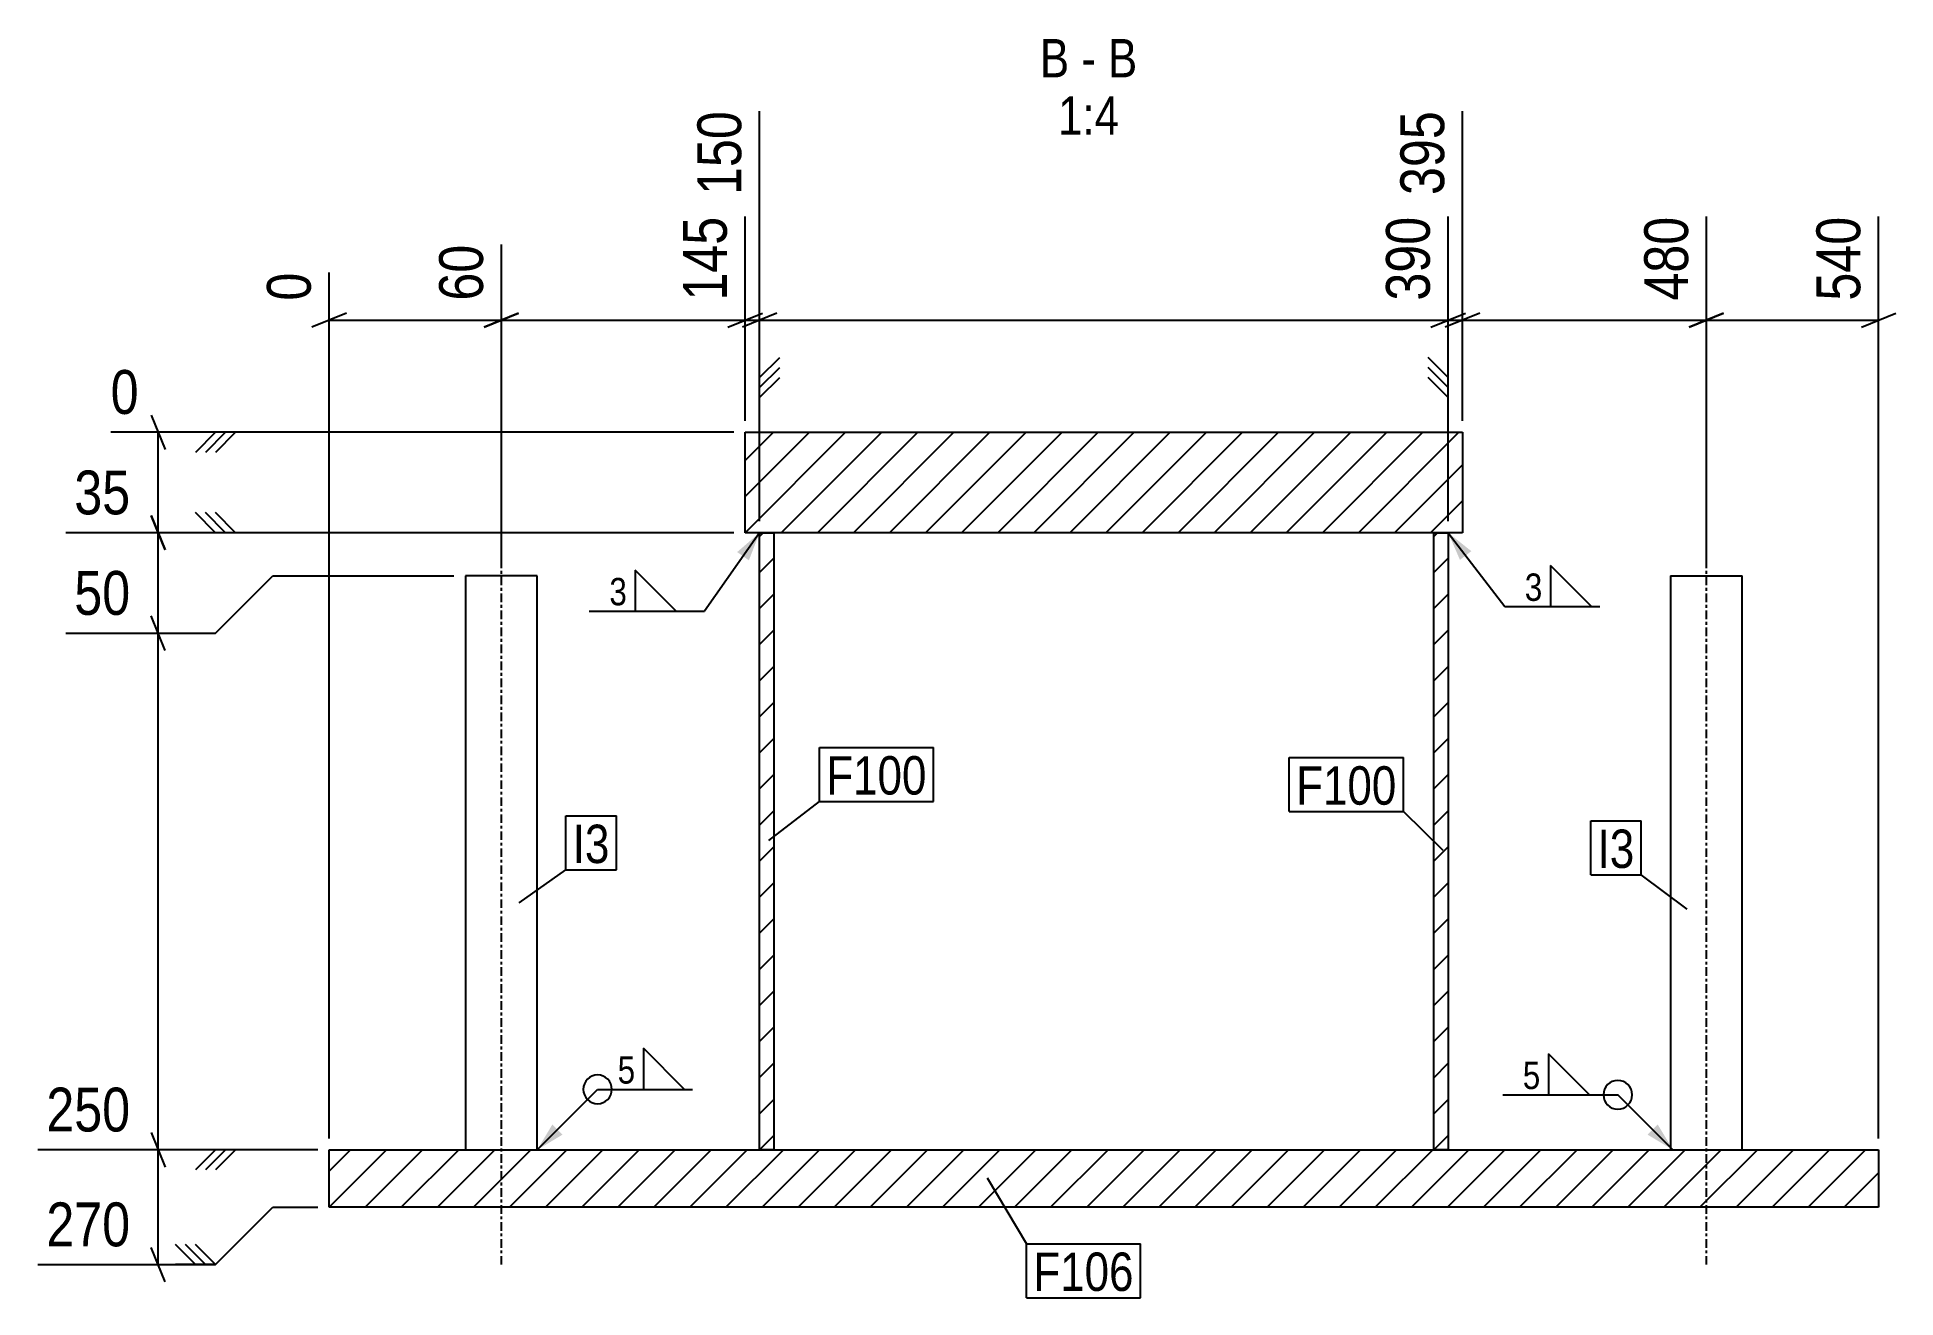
# Model space of a CAD drawing. Header units: millimetres. Extents: x 29 to 47384, y 10 to 1917.
# Drawn here: x 8427 to 9074, y 10 to 449 of the extents above; entities that cross this region are included whole.
import ezdxf

# ---------------------------------------------------------------- set-up
doc = ezdxf.new("R2010")
doc.units = ezdxf.units.MM
doc.linetypes.add('DXK_LINE_DOT2', pattern=[3.9198, 1.9599, -1.9599])
doc.linetypes.add('DXK_LINE_DOT3', pattern=[5.9187, 2.979, -0.9799, 0.9799, -0.9799])
for name, color, linetype in [('MÅLSÆTNING', 7, 'Continuous'), ('STÅL', 7, 'Continuous'), ('TEKST', 7, 'Continuous')]:
    doc.layers.add(name, color=color, linetype=linetype)
doc.styles.add('Arial Narrow', font='ARIALN.TTF', dxfattribs={"height": 0.2})

msp = doc.modelspace()

# ---------------------------------------------------------------- hatches: boundary and pattern name
at = {"layer": 'STÅL', "linetype": 'Continuous'}
h = msp.add_hatch(dxfattribs=at)
h.set_pattern_fill('', scale=2.8, style=0, pattern_type=0)
h.set_pattern_definition([(45, (8673.272, 276.1525), (-6.28618, 6.28618), [])])
h.paths.add_polyline_path([(8673.27, 311.15), (8673.27, 276.15), (8923.27, 276.15), (8923.27, 311.15)])
h = msp.add_hatch(dxfattribs=at)
h.set_pattern_fill('', scale=2.8, style=0, pattern_type=0)
h.set_pattern_definition([(45, (8678.278, 61.1525), (-6.28618, 6.28618), [])])
h.paths.add_polyline_path([(8678.28, 276.15), (8678.28, 61.15), (8683.28, 61.15), (8683.28, 276.15)])
h = msp.add_hatch(dxfattribs=at)
h.set_pattern_fill('', scale=2.8, style=0, pattern_type=0)
h.set_pattern_definition([(45, (8913.272, 61.1525), (-6.28618, 6.28618), [])])
h.paths.add_polyline_path([(8913.27, 276.15), (8913.27, 61.15), (8918.27, 61.15), (8918.27, 276.15)])
h = msp.add_hatch(dxfattribs=at)
h.set_pattern_fill('', scale=2.8, style=0, pattern_type=0)
h.set_pattern_definition([(45, (8528.272, 41.1525), (-6.28618, 6.28618), [])])
h.paths.add_polyline_path([(8528.27, 61.15), (8528.27, 41.15), (9068.27, 41.15), (9068.27, 61.15)])
at = {"layer": 'TEKST', "linetype": 'Continuous'}
for points in [[(8670.47, 269.42), (8678.28, 276.15), (8674.56, 266.54)], [(8922.36, 266.69), (8918.27, 276.15), (8926.33, 269.73)], [(8609.61, 66.46), (8600.78, 61.15), (8606.07, 70)], [(8991.28, 69.99), (8996.59, 61.15), (8987.74, 66.45)]]:
    msp.add_hatch(color=3, dxfattribs=at).paths.add_polyline_path(points)

# ---------------------------------------------------------------- linework, layer by layer
at = {"layer": 'MÅLSÆTNING', "color": 7, "linetype": 'Continuous'}
for p, q in [((8678.28, 280.15), (8678.28, 423.07)), ((8923.27, 315.15), (8923.27, 423.07)), ((8923.27, 315.15), (8923.27, 423.07)), ((8673.27, 315.15), (8673.27, 386.27)), ((8673.27, 315.15), (8673.27, 386.27)), ((8918.27, 280.15), (8918.27, 386.27)), ((9008.27, 265.15), (9008.27, 386.27)), ((9008.27, 265.15), (9008.27, 386.27)), ((9068.27, 65.15), (9068.27, 386.27)), ((8588.28, 265.15), (8588.28, 376.52)), ((8588.28, 265.15), (8588.28, 376.52)), ((8528.27, 65.15), (8528.27, 366.77)), ((8534.27, 352.62), (8522.27, 347.82)), ((8528.27, 350.22), (8588.28, 350.22)), ((8594.28, 352.62), (8582.28, 347.82)), ((8582.28, 347.82), (8594.28, 352.62)), ((8588.28, 350.22), (8673.27, 350.22)), ((8667.27, 347.82), (8679.27, 352.62)), ((8667.27, 347.82), (8679.27, 352.62)), ((8684.28, 352.62), (8672.28, 347.82)), ((8673.27, 350.22), (8678.28, 350.22)), ((8678.28, 350.22), (8918.27, 350.22)), ((8912.27, 347.82), (8924.27, 352.62)), ((8918.27, 350.22), (8923.27, 350.22)), ((8923.27, 350.22), (9008.27, 350.22)), ((9014.27, 352.62), (9002.27, 347.82)), ((9002.27, 347.82), (9014.27, 352.62)), ((9008.27, 350.22), (9068.27, 350.22)), ((9062.27, 347.82), (9074.27, 352.62)), ((8678.28, 330.22), (8685.28, 337.22)), ((8678.28, 323.22), (8678.28, 337.22)), ((8678.28, 330.22), (8685.28, 337.22)), ((8678.28, 323.22), (8678.28, 337.22)), ((8918.27, 330.22), (8911.27, 337.22)), ((8918.27, 330.22), (8911.27, 337.22)), ((8918.27, 323.22), (8918.27, 337.22)), ((8918.27, 323.22), (8918.27, 337.22)), ((8678.28, 326.72), (8685.28, 333.72)), ((8678.28, 326.72), (8685.28, 333.72)), ((8918.27, 326.72), (8911.27, 333.72)), ((8918.27, 326.72), (8911.27, 333.72)), ((8678.28, 323.22), (8685.28, 330.22)), ((8678.28, 323.22), (8685.28, 330.22)), ((8918.27, 323.22), (8911.27, 330.22)), ((8918.27, 323.22), (8911.27, 330.22)), ((8669.27, 311.15), (8452.13, 311.15)), ((8466.28, 317.15), (8471.08, 305.15)), ((8468.68, 276.15), (8468.68, 311.15)), ((8488.68, 311.15), (8481.68, 304.15)), ((8495.68, 311.15), (8481.68, 311.15)), ((8492.18, 311.15), (8485.18, 304.15)), ((8495.68, 311.15), (8488.68, 304.15)), ((8471.08, 270.15), (8466.28, 282.15)), ((8466.28, 282.15), (8471.08, 270.15)), ((8488.68, 276.15), (8481.68, 283.15)), ((8488.68, 276.15), (8481.68, 283.15)), ((8492.18, 276.15), (8485.18, 283.15)), ((8492.18, 276.15), (8485.18, 283.15)), ((8495.68, 276.15), (8488.68, 283.15)), ((8495.68, 276.15), (8488.68, 283.15)), ((8669.27, 276.15), (8436.55, 276.15)), ((8669.27, 276.15), (8436.55, 276.15)), ((8468.68, 241.15), (8468.68, 276.15)), ((8495.68, 276.15), (8481.68, 276.15)), ((8495.68, 276.15), (8481.68, 276.15)), ((8488.68, 241.15), (8508.68, 261.15)), ((8488.68, 241.15), (8508.68, 261.15)), ((8508.68, 261.15), (8571.78, 261.15)), ((8508.68, 261.15), (8571.78, 261.15)), ((8471.08, 235.15), (8466.28, 247.15)), ((8471.08, 235.15), (8466.28, 247.15)), ((8436.55, 241.15), (8488.68, 241.15)), ((8436.55, 241.15), (8488.68, 241.15)), ((8468.68, 61.15), (8468.68, 241.15)), ((8466.28, 67.15), (8471.08, 55.15)), ((8466.28, 67.15), (8471.08, 55.15)), ((8524.27, 61.15), (8426.8, 61.15)), ((8524.27, 61.15), (8426.8, 61.15)), ((8468.68, 21.15), (8468.68, 61.15)), ((8488.68, 61.15), (8481.68, 54.15)), ((8495.68, 61.15), (8481.68, 61.15)), ((8488.68, 61.15), (8481.68, 54.15)), ((8495.68, 61.15), (8481.68, 61.15)), ((8492.18, 61.15), (8485.18, 54.15)), ((8492.18, 61.15), (8485.18, 54.15)), ((8495.68, 61.15), (8488.68, 54.15)), ((8495.68, 61.15), (8488.68, 54.15)), ((8488.68, 21.15), (8508.68, 41.15)), ((8508.68, 41.15), (8524.27, 41.15)), ((8471.08, 15.15), (8466.28, 27.15)), ((8481.68, 21.15), (8474.68, 28.15)), ((8485.18, 21.15), (8478.18, 28.15)), ((8488.68, 21.15), (8481.68, 28.15)), ((8426.8, 21.15), (8488.68, 21.15)), ((8488.68, 21.15), (8474.68, 21.15))]:
    msp.add_line(p, q, dxfattribs=at)
at = {"layer": 'STÅL', "color": 2, "linetype": 'Continuous'}
for p, q in [((8673.27, 276.15), (8673.27, 311.15)), ((8673.27, 311.15), (8923.27, 311.15)), ((8923.27, 311.15), (8923.27, 276.15)), ((8923.27, 276.15), (8673.27, 276.15)), ((8678.28, 61.15), (8678.28, 276.15)), ((8678.28, 276.15), (8683.28, 276.15)), ((8683.28, 276.15), (8683.28, 61.15)), ((8913.27, 61.15), (8913.27, 276.15)), ((8913.27, 276.15), (8918.27, 276.15)), ((8918.27, 276.15), (8918.27, 61.15)), ((8575.78, 261.15), (8575.78, 61.15)), ((8600.78, 261.15), (8575.78, 261.15)), ((8600.78, 61.15), (8600.78, 261.15)), ((8995.77, 261.15), (8995.77, 61.15)), ((8995.77, 261.15), (9020.77, 261.15)), ((9020.77, 61.15), (9020.77, 261.15)), ((8528.27, 41.15), (8528.27, 61.15)), ((8528.27, 61.15), (9068.27, 61.15)), ((8683.28, 61.15), (8678.28, 61.15)), ((8918.27, 61.15), (8913.27, 61.15)), ((9068.27, 61.15), (9068.27, 41.15)), ((9068.27, 41.15), (8528.27, 41.15))]:
    msp.add_line(p, q, dxfattribs=at)
at = {"layer": 'STÅL', "color": 7, "linetype": 'DXK_LINE_DOT3'}
for p, q in [((8588.28, 21.15), (8588.28, 301.15)), ((9008.27, 21.15), (9008.27, 301.15))]:
    msp.add_line(p, q, dxfattribs=at)
at = {"layer": 'STÅL', "color": 7, "linetype": 'DXK_LINE_DOT2'}
for p, q in [((8575.78, 61.15), (8600.78, 61.15)), ((8995.77, 61.15), (9020.77, 61.15))]:
    msp.add_line(p, q, dxfattribs=at)
at = {"layer": 'TEKST', "color": 3, "linetype": 'Continuous'}
for p, q in [((8678.28, 276.15), (8659.03, 248.87)), ((8918.27, 276.15), (8937.97, 250.41)), ((8600.78, 61.15), (8621.82, 82.23)), ((8996.59, 61.15), (8977.37, 80.33))]:
    msp.add_line(p, q, dxfattribs=at)
for centre, start, end in [((8621.82, 82.23), 90, 270), ((8977.37, 80.33), 90, 270), ((8977.37, 80.33), 270, 90)]:
    msp.add_arc(centre, 5, start, end, dxfattribs=at)

# ---------------------------------------------------------------- wipeouts: each hides what was drawn before it
at = {"color": 0, "linetype": 'Continuous'}
for points in [[(8786.19, 434.8), (8786.19, 448.8), (8775.96, 448.8), (8775.96, 434.8)], [(8795.49, 434.8), (8795.49, 448.8), (8790.39, 448.8), (8790.39, 434.8)], [(8809.91, 434.8), (8809.91, 448.8), (8799.69, 448.8), (8799.69, 434.8)], [(8803.6, 414.8), (8803.6, 428.8), (8782.27, 428.8), (8782.27, 414.8)]]:
    msp.add_wipeout(points, dxfattribs=at).dxf.layer = 'TEKST'
at = {"color": 0}
for points in [[(8632.83, 250.07), (8632.83, 261.67), (8625.14, 261.67), (8625.14, 250.07)], [(8951.86, 251.61), (8951.86, 263.21), (8944.17, 263.21), (8944.17, 251.61)], [(8736.49, 184.94), (8736.49, 198.94), (8701.53, 198.94), (8701.53, 184.94)], [(8900.25, 181.41), (8900.25, 195.41), (8865.29, 195.41), (8865.29, 181.41)], [(8625.97, 161.07), (8625.97, 175.07), (8613.17, 175.07), (8613.17, 161.07)], [(8983.12, 159.37), (8983.12, 173.37), (8970.33, 173.37), (8970.33, 159.37)], [(8635.72, 83.43), (8635.72, 95.03), (8628.02, 95.03), (8628.02, 83.43)], [(8951.17, 81.53), (8951.17, 93.13), (8943.47, 93.13), (8943.47, 81.53)], [(8808.65, 12), (8808.65, 26), (8773.69, 26), (8773.69, 12)]]:
    msp.add_wipeout(points, dxfattribs=at).dxf.layer = 'TEKST'

# ---------------------------------------------------------------- next in the draw order: linework, layer by layer
at = {"layer": 'TEKST', "color": 3, "linetype": 'Continuous'}
for p, q in [((8649.17, 248.87), (8634.89, 263.16)), ((8634.89, 263.16), (8634.89, 248.87)), ((8968.2, 250.41), (8953.92, 264.69)), ((8953.92, 264.69), (8953.92, 250.41)), ((8618.94, 248.87), (8659.03, 248.87)), ((8634.89, 248.87), (8649.17, 248.87)), ((8937.97, 250.41), (8971.06, 250.41)), ((8953.92, 250.41), (8968.2, 250.41)), ((8652.06, 82.23), (8637.77, 96.52)), ((8637.77, 96.52), (8637.77, 82.23)), ((8967.51, 80.33), (8953.22, 94.62)), ((8953.22, 94.62), (8953.22, 80.33)), ((8621.82, 82.23), (8654.92, 82.23)), ((8637.77, 82.23), (8652.06, 82.23)), ((8937.27, 80.33), (8977.37, 80.33)), ((8953.22, 80.33), (8967.51, 80.33))]:
    msp.add_line(p, q, dxfattribs=at)
msp.add_arc((8621.82, 82.23), 5, 270, 90, dxfattribs=at)

# ---------------------------------------------------------------- next in the draw order: texts
at = {"layer": 'TEKST', "color": 3, "linetype": 'Continuous', "style": 'Arial Narrow'}
for s, height, p in [('B', 13.36, (8775.96, 434.8)), ('B', 13.36, (8799.69, 434.8)), ('-', 13.36, (8790.39, 434.8)), ('1:4', 13.362, (8782.27, 414.8))]:
    msp.add_text(s, height=height, dxfattribs=at).set_placement(p)
at = {"layer": 'TEKST', "color": 3, "style": 'Arial Narrow'}
for s, p in [('3', (8625.94, 250.87)), ('3', (8944.97, 252.41)), ('5', (8628.82, 84.23)), ('5', (8944.27, 82.33))]:
    msp.add_text(s, height=9.54, dxfattribs=at).set_placement(p)

# ---------------------------------------------------------------- next in the draw order: wipeouts: each hides what was drawn before it
at = {"color": 0, "linetype": 'Continuous'}
for points in [[(8675.08, 426.27), (8652.68, 426.27), (8652.68, 390.62), (8675.08, 390.62)], [(8915.07, 389.47), (8892.67, 389.47), (8892.67, 353.82), (8915.07, 353.82)], [(9005.07, 389.47), (8982.67, 389.47), (8982.67, 353.82), (9005.07, 353.82)], [(9065.07, 389.47), (9042.67, 389.47), (9042.67, 353.82), (9065.07, 353.82)], [(8585.08, 379.72), (8562.68, 379.72), (8562.68, 353.82), (8585.08, 353.82)], [(8525.07, 369.97), (8502.67, 369.97), (8502.67, 353.82), (8525.07, 353.82)], [(8465.08, 314.35), (8465.08, 336.75), (8448.93, 336.75), (8448.93, 314.35)], [(8462.16, 279.35), (8462.16, 301.75), (8436.26, 301.75), (8436.26, 279.35)], [(8462.16, 244.35), (8462.16, 266.75), (8436.26, 266.75), (8436.26, 244.35)], [(8462.16, 64.35), (8462.16, 86.75), (8426.51, 86.75), (8426.51, 64.35)], [(8462.16, 24.35), (8462.16, 46.75), (8426.51, 46.75), (8426.51, 24.35)]]:
    msp.add_wipeout(points, dxfattribs=at).dxf.layer = 'MÅLSÆTNING'
at = {"color": 0}
for points in [[(8736.49, 184.94), (8736.49, 198.94), (8701.53, 198.94), (8701.53, 184.94)], [(8900.25, 181.41), (8900.25, 195.41), (8865.29, 195.41), (8865.29, 181.41)], [(8625.97, 161.07), (8625.97, 175.07), (8613.17, 175.07), (8613.17, 161.07)], [(8983.12, 159.37), (8983.12, 173.37), (8970.33, 173.37), (8970.33, 159.37)], [(8808.65, 12), (8808.65, 26), (8773.69, 26), (8773.69, 12)]]:
    msp.add_wipeout(points, dxfattribs=at).dxf.layer = 'TEKST'

# ---------------------------------------------------------------- next in the draw order: linework, layer by layer
at = {"layer": 'MÅLSÆTNING', "color": 7, "linetype": 'Continuous'}
for p, q in [((8678.28, 280.15), (8678.28, 423.07)), ((8918.27, 280.15), (8918.27, 386.27)), ((8912.27, 347.82), (8924.27, 352.62)), ((8929.27, 352.62), (8917.27, 347.82)), ((8929.27, 352.62), (8917.27, 347.82))]:
    msp.add_line(p, q, dxfattribs=at)
at = {"layer": 'TEKST', "color": 7, "linetype": 'Continuous'}
for p, q in [((8699.13, 201.34), (8738.89, 201.34)), ((8699.13, 182.54), (8699.13, 201.34)), ((8738.89, 182.54), (8738.89, 201.34)), ((8862.89, 197.81), (8902.65, 197.81)), ((8862.89, 179.01), (8862.89, 197.81)), ((8902.65, 179.01), (8902.65, 197.81)), ((8681.47, 168.94), (8699.13, 182.54)), ((8699.13, 182.54), (8738.89, 182.54)), ((8610.77, 177.47), (8628.37, 177.47)), ((8610.77, 158.67), (8610.77, 177.47)), ((8628.37, 158.67), (8628.37, 177.47)), ((8862.89, 179.01), (8902.65, 179.01)), ((8916.52, 165.41), (8902.65, 179.01)), ((8967.93, 175.77), (8985.52, 175.77)), ((8967.93, 156.97), (8967.93, 175.77)), ((8985.52, 156.97), (8985.52, 175.77)), ((8594.46, 147.24), (8610.77, 158.67)), ((8610.77, 158.67), (8628.37, 158.67)), ((8967.93, 156.97), (8985.52, 156.97)), ((9001.56, 144.99), (8985.52, 156.97)), ((8757.64, 51.44), (8771.29, 28.4)), ((8771.29, 28.4), (8811.05, 28.4)), ((8771.29, 9.6), (8771.29, 28.4)), ((8811.05, 9.6), (8811.05, 28.4)), ((8771.29, 9.6), (8811.05, 9.6))]:
    msp.add_line(p, q, dxfattribs=at)

# ---------------------------------------------------------------- next in the draw order: texts
at = {"layer": 'MÅLSÆTNING', "color": 3, "linetype": 'Continuous', "style": 'Arial Narrow'}
for s, height, p in [('150', 15.271, (8671.88, 393.82)), ('390', 15.271, (8911.87, 357.02)), ('480', 15.271, (9001.87, 357.02)), ('540', 15.271, (9061.87, 357.02)), ('60', 15.271, (8581.88, 357.02)), ('0', 15.27, (8521.87, 357.02))]:
    msp.add_text(s, height=height, rotation=90.00021, dxfattribs=at).set_placement(p)
for s, height, p in [('0', 15.27, (8452.13, 317.55)), ('35', 15.271, (8439.46, 282.55)), ('50', 15.271, (8439.46, 247.55)), ('250', 15.271, (8429.71, 67.55)), ('270', 15.271, (8429.71, 27.55))]:
    msp.add_text(s, height=height, dxfattribs=at).set_placement(p)
at = {"layer": 'TEKST', "color": 3, "style": 'Arial Narrow'}
for s, p in [('F100', (8701.53, 184.94)), ('F100', (8865.29, 181.41)), ('I3', (8613.17, 161.07)), ('I3', (8970.33, 159.37)), ('F106', (8773.69, 12))]:
    msp.add_text(s, height=13.362, dxfattribs=at).set_placement(p)

# ---------------------------------------------------------------- next in the draw order: wipeouts: each hides what was drawn before it
at = {"color": 0, "linetype": 'Continuous'}
for points in [[(8920.07, 426.27), (8897.67, 426.27), (8897.67, 390.62), (8920.07, 390.62)], [(8670.07, 389.47), (8647.67, 389.47), (8647.67, 353.82), (8670.07, 353.82)]]:
    msp.add_wipeout(points, dxfattribs=at).dxf.layer = 'MÅLSÆTNING'

# ---------------------------------------------------------------- next in the draw order: linework, layer by layer
at = {"layer": 'MÅLSÆTNING', "color": 7, "linetype": 'Continuous'}
msp.add_line((8684.28, 352.62), (8672.28, 347.82), dxfattribs=at)

# ---------------------------------------------------------------- next in the draw order: texts
at = {"layer": 'MÅLSÆTNING', "color": 3, "linetype": 'Continuous', "style": 'Arial Narrow'}
for s, p in [('395', (8916.87, 393.82)), ('145', (8666.87, 357.02))]:
    msp.add_text(s, height=15.271, rotation=90.00021, dxfattribs=at).set_placement(p)

doc.saveas('drawing.dxf')
